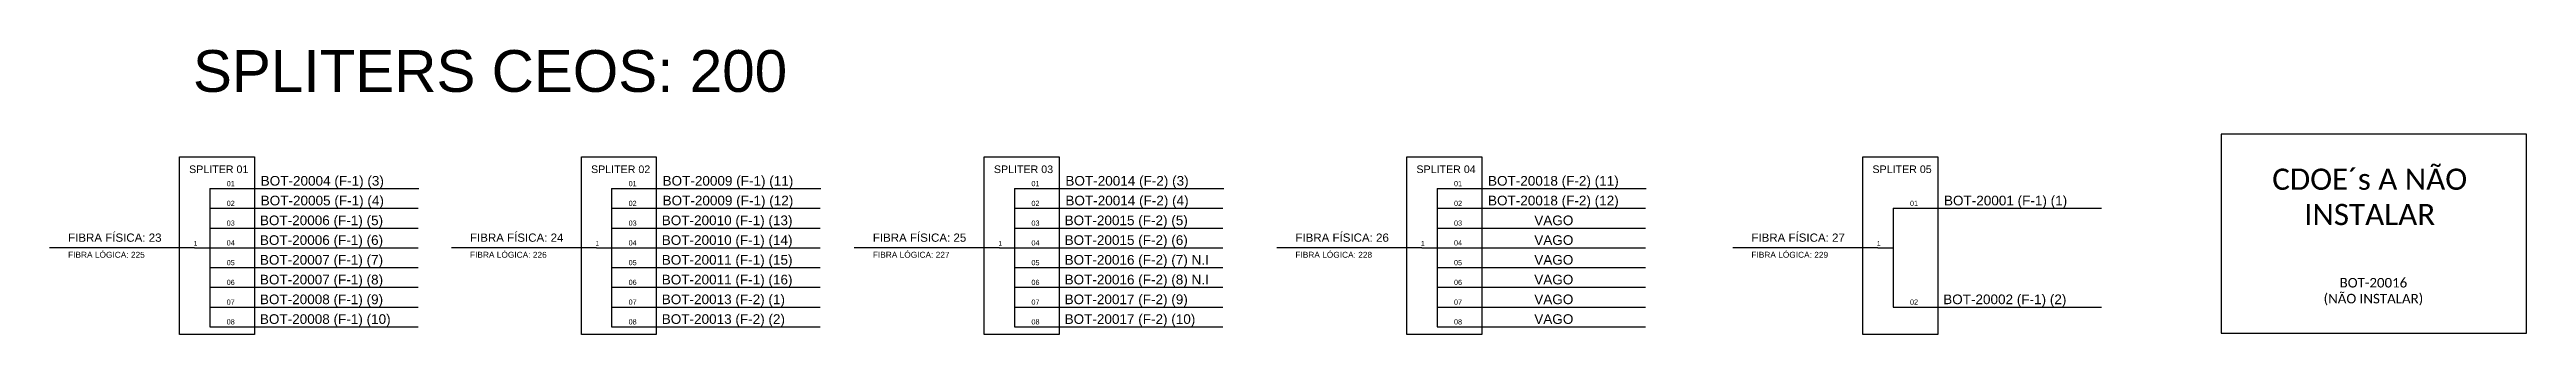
# Model space of a CAD drawing. Header units: millimetres. Extents: x 253 to 367, y 402 to 463.
# Drawn here: x 253.3 to 327.4, y 432.2 to 440.7 of the extents above; entities that cross this region are included whole.
import ezdxf

# ---------------------------------------------------------------- set-up
doc = ezdxf.new("R2010")
doc.units = ezdxf.units.MM
doc.header["$LTSCALE"] = 0.03
doc.layers.add('texto', color=255, linetype='Continuous')
doc.layers.add('UNIFILAR', color=7, linetype='Continuous')
doc.styles.get("Standard").update_dxf_attribs({"font": 'arial.ttf'})

msp = doc.modelspace()

# ---------------------------------------------------------------- texts
for s, height, p in [('BOT-20004 (F-1) (3)', 0.28926, (259.657, 436.616)), ('BOT-20009 (F-1) (11)', 0.28926, (271.667, 436.616)), ('BOT-20014 (F-2) (3)', 0.28926, (283.706, 436.616)), ('BOT-20018 (F-2) (11)', 0.28926, (296.335, 436.616)), ('BOT-20005 (F-1) (4) ', 0.28926, (259.657, 436.025)), ('BOT-20009 (F-1) (12)', 0.28926, (271.667, 436.025)), ('BOT-20014 (F-2) (4)', 0.28926, (283.706, 436.025)), ('BOT-20018 (F-2) (12)', 0.28926, (296.335, 436.025)), ('BOT-20001 (F-1) (1)', 0.28926, (309.962, 436.025)), ('BOT-20006 (F-1) (5)', 0.28926, (259.633, 435.433)), ('BOT-20010 (F-1) (13)', 0.28926, (271.643, 435.433)), ('BOT-20015 (F-2) (5)', 0.28926, (283.682, 435.433)), ('VAGO', 0.2893, (297.718, 435.433)), ('BOT-20006 (F-1) (6)', 0.28926, (259.633, 434.842)), ('BOT-20007 (F-1) (7)', 0.28926, (259.633, 434.251)), ('BOT-20010 (F-1) (14)', 0.28926, (271.643, 434.842)), ('BOT-20011 (F-1) (15)', 0.28926, (271.643, 434.251)), ('BOT-20015 (F-2) (6)', 0.28926, (283.682, 434.842)), ('BOT-20016 (F-2) (7) N.I', 0.28926, (283.682, 434.251)), ('VAGO', 0.2893, (297.718, 434.842)), ('VAGO', 0.2893, (297.718, 434.251)), ('BOT-20007 (F-1) (8)', 0.28926, (259.633, 433.66)), ('BOT-20011 (F-1) (16)', 0.28926, (271.643, 433.66)), ('BOT-20016 (F-2) (8) N.I', 0.28926, (283.682, 433.66)), ('VAGO', 0.2893, (297.718, 433.66)), ('BOT-20008 (F-1) (9)', 0.28926, (259.633, 433.069)), ('BOT-20013 (F-2) (1)', 0.28926, (271.643, 433.069)), ('BOT-20017 (F-2) (9)', 0.28926, (283.682, 433.069)), ('VAGO', 0.2893, (297.718, 433.069)), ('BOT-20002 (F-1) (2)', 0.28926, (309.938, 433.069)), ('BOT-20008 (F-1) (10)', 0.28926, (259.633, 432.478)), ('BOT-20013 (F-2) (2)', 0.28926, (271.643, 432.478)), ('BOT-20017 (F-2) (10)', 0.28926, (283.682, 432.478)), ('VAGO', 0.2893, (297.718, 432.478))]:
    msp.add_text(s, height=height).set_placement(p)
at = {"insert": (257.632, 440.672), "char_height": 1.25, "width": 46.26407, "attachment_point": 1}
msp.add_mtext('SPLITERS CEOS: 200', dxfattribs=at)
at = {"color": 1, "lineweight": 0, "char_height": 0.2279, "width": 3.45512, "attachment_point": 1}
for s, insert in [('SPLITER 01', (257.519, 437.22)), ('SPLITER 02', (269.529, 437.22)), ('SPLITER 03', (281.569, 437.22)), ('SPLITER 04', (294.197, 437.22)), ('SPLITER 05', (307.825, 437.22))]:
    msp.add_mtext(s, dxfattribs=dict(at, insert=insert))
at = {"lineweight": 0, "attachment_point": 1}
for s, insert, char_height, width in [('01', (258.641, 436.754), 0.1552, 0.2312), ('01', (270.651, 436.754), 0.1552, 0.2312), ('01', (282.691, 436.754), 0.1552, 0.2312), ('01', (295.319, 436.754), 0.1552, 0.2312), ('02', (258.641, 436.163), 0.1552, 0.2312), ('02', (270.651, 436.163), 0.1552, 0.2312), ('02', (282.691, 436.163), 0.1552, 0.2312), ('02', (295.319, 436.163), 0.1552, 0.2312), ('01', (308.946, 436.163), 0.1552, 0.2312), ('03', (258.641, 435.572), 0.1552, 0.2312), ('03', (270.651, 435.572), 0.1552, 0.2312), ('03', (282.691, 435.572), 0.1552, 0.2312), ('03', (295.319, 435.572), 0.1552, 0.2312), ('FIBRA FÍSICA: 23', (253.902, 435.183), 0.24637, 3.73507), ('1', (257.655, 434.958), 0.137, 0.20404), ('04', (258.641, 434.981), 0.1552, 0.2312), ('FIBRA FÍSICA: 24', (265.912, 435.183), 0.24637, 3.73507), ('1', (269.665, 434.958), 0.137, 0.20404), ('04', (270.651, 434.981), 0.1552, 0.2312), ('FIBRA FÍSICA: 25', (277.951, 435.183), 0.24637, 3.73507), ('1', (281.704, 434.958), 0.137, 0.20404), ('04', (282.691, 434.981), 0.1552, 0.2312), ('FIBRA FÍSICA: 26', (290.58, 435.183), 0.24637, 3.73507), ('1', (294.333, 434.958), 0.137, 0.20404), ('04', (295.319, 434.981), 0.1552, 0.2312), ('FIBRA FÍSICA: 27', (304.207, 435.183), 0.24637, 3.73507), ('1', (307.96, 434.958), 0.137, 0.20404), ('05', (258.641, 434.39), 0.1552, 0.2312), ('06', (258.641, 433.799), 0.1552, 0.2312), ('05', (270.651, 434.39), 0.1552, 0.2312), ('06', (270.651, 433.799), 0.1552, 0.2312), ('05', (282.691, 434.39), 0.1552, 0.2312), ('06', (282.691, 433.799), 0.1552, 0.2312), ('05', (295.319, 434.39), 0.1552, 0.2312), ('06', (295.319, 433.799), 0.1552, 0.2312), ('07', (258.641, 433.208), 0.1552, 0.2312), ('07', (270.651, 433.208), 0.1552, 0.2312), ('07', (282.691, 433.208), 0.1552, 0.2312), ('07', (295.319, 433.208), 0.1552, 0.2312), ('02', (308.946, 433.208), 0.1552, 0.2312), ('08', (258.641, 432.617), 0.1552, 0.2312), ('08', (270.651, 432.617), 0.1552, 0.2312), ('08', (282.691, 432.617), 0.1552, 0.2312), ('08', (295.319, 432.617), 0.1552, 0.2312)]:
    msp.add_mtext(s, dxfattribs=dict(at, insert=insert, char_height=char_height, width=width))
at = {"lineweight": 0, "char_height": 0.1779, "width": 2.69706, "attachment_point": 7, "rotation": 359.92659}
for s, insert in [('\\pt2.13477;FIBRA LÓGICA: 225', (253.901, 434.457)), ('FIBRA LÓGICA: 226', (265.912, 434.457)), ('FIBRA LÓGICA: 227', (277.951, 434.457)), ('FIBRA LÓGICA: 228', (290.579, 434.457)), ('FIBRA LÓGICA: 229', (304.207, 434.457))]:
    msp.add_mtext(s, dxfattribs=dict(at, insert=insert))
at = {"layer": 'texto', "attachment_point": 5}
for s, insert, char_height, width in [('\\C2;\\fCalibri|b0|i0|c0|p34;CDOE´s A NÃO INSTALAR', (322.685, 436.277, -0.127), 0.6336, 6.27649), ('\\pt6109.51;\\C7;\\fCalibri|b0|i0|c0|p34;BOT-20016\\P\\ptz;(NÃO INSTALAR)', (322.796, 433.442), 0.28582, 1803.72365)]:
    msp.add_mtext(s, dxfattribs=dict(at, insert=insert, char_height=char_height, width=width))

# ---------------------------------------------------------------- linework, layer by layer
at = {"color": 7}
for points in [[(257.232, 437.482), (259.47, 437.482), (259.47, 432.161), (257.232, 432.161)], [(269.242, 437.482), (271.48, 437.482), (271.48, 432.161), (269.242, 432.161)], [(281.281, 437.482), (283.52, 437.482), (283.52, 432.161), (281.281, 432.161)], [(293.91, 437.482), (296.148, 437.482), (296.148, 432.161), (293.91, 432.161)], [(307.537, 437.482), (309.775, 437.482), (309.775, 432.161), (307.537, 432.161)]]:
    msp.add_lwpolyline(points, close=True, dxfattribs=at)
at = {"color": 1}
msp.add_lwpolyline([(327.37, 438.158), (318.246, 438.158), (318.246, 432.197), (327.37, 432.197)], close=True, dxfattribs=at)
at = {"layer": 'UNIFILAR', "color": 10, "linetype": 'Continuous'}
for points in [[(258.135, 436.53), (264.386, 436.53)], [(258.135, 436.53), (264.386, 436.53)], [(270.145, 436.53), (276.396, 436.53)], [(282.185, 436.53), (288.436, 436.53)], [(294.813, 436.53), (301.064, 436.53)], [(258.135, 435.939), (264.362, 435.939)], [(258.135, 435.348), (264.362, 435.348)], [(270.145, 435.939), (276.372, 435.939)], [(270.145, 435.348), (276.372, 435.348)], [(282.185, 435.939), (288.411, 435.939)], [(282.185, 435.348), (288.411, 435.348)], [(294.813, 435.939), (301.04, 435.939)], [(294.813, 435.348), (301.04, 435.348)], [(308.44, 435.939), (314.667, 435.939)], [(257.683, 434.757), (253.347, 434.757)], [(258.135, 434.757), (264.362, 434.757)], [(269.694, 434.757), (265.357, 434.757)], [(270.145, 434.757), (276.372, 434.757)], [(281.733, 434.757), (277.396, 434.757)], [(282.185, 434.757), (288.411, 434.757)], [(294.361, 434.757), (290.024, 434.757)], [(294.813, 434.757), (301.04, 434.757)], [(307.989, 434.757), (303.652, 434.757)], [(258.135, 434.166), (264.362, 434.166)], [(270.145, 434.166), (276.372, 434.166)], [(282.185, 434.166), (288.411, 434.166)], [(294.813, 434.166), (301.04, 434.166)], [(258.135, 433.575), (264.362, 433.575)], [(270.145, 433.575), (276.372, 433.575)], [(282.185, 433.575), (288.411, 433.575)], [(294.813, 433.575), (301.04, 433.575)], [(258.135, 432.984), (264.362, 432.984)], [(258.135, 432.393), (264.362, 432.393)], [(270.145, 432.984), (276.372, 432.984)], [(270.145, 432.393), (276.372, 432.393)], [(282.185, 432.984), (288.411, 432.984)], [(282.185, 432.393), (288.411, 432.393)], [(294.813, 432.984), (301.04, 432.984)], [(294.813, 432.393), (301.04, 432.393)], [(308.44, 432.984), (314.667, 432.984)]]:
    msp.add_lwpolyline(points, dxfattribs=at)
at = {"layer": 'UNIFILAR', "linetype": 'Continuous'}
for points in [[(258.135, 436.53), (258.135, 436.53), (258.135, 432.393)], [(270.145, 436.53), (270.145, 436.53), (270.145, 432.393)], [(282.185, 436.53), (282.185, 436.53), (282.185, 432.393)], [(294.813, 436.53), (294.813, 436.53), (294.813, 432.393)], [(308.44, 435.939), (308.44, 432.984)], [(257.683, 434.757), (258.135, 434.757)], [(269.694, 434.757), (270.145, 434.757)], [(281.733, 434.757), (282.185, 434.757)], [(294.361, 434.757), (294.813, 434.757)], [(307.989, 434.757), (308.44, 434.757)]]:
    msp.add_lwpolyline(points, dxfattribs=at)

msp.set_redraw_order([(e.dxf.handle, doc.entitydb.next_handle()) for e in msp.query("TEXT MTEXT ATTDEF DIMENSION ARC_DIMENSION")])  # texts and dimensions are drawn at this point

doc.saveas('drawing.dxf')
